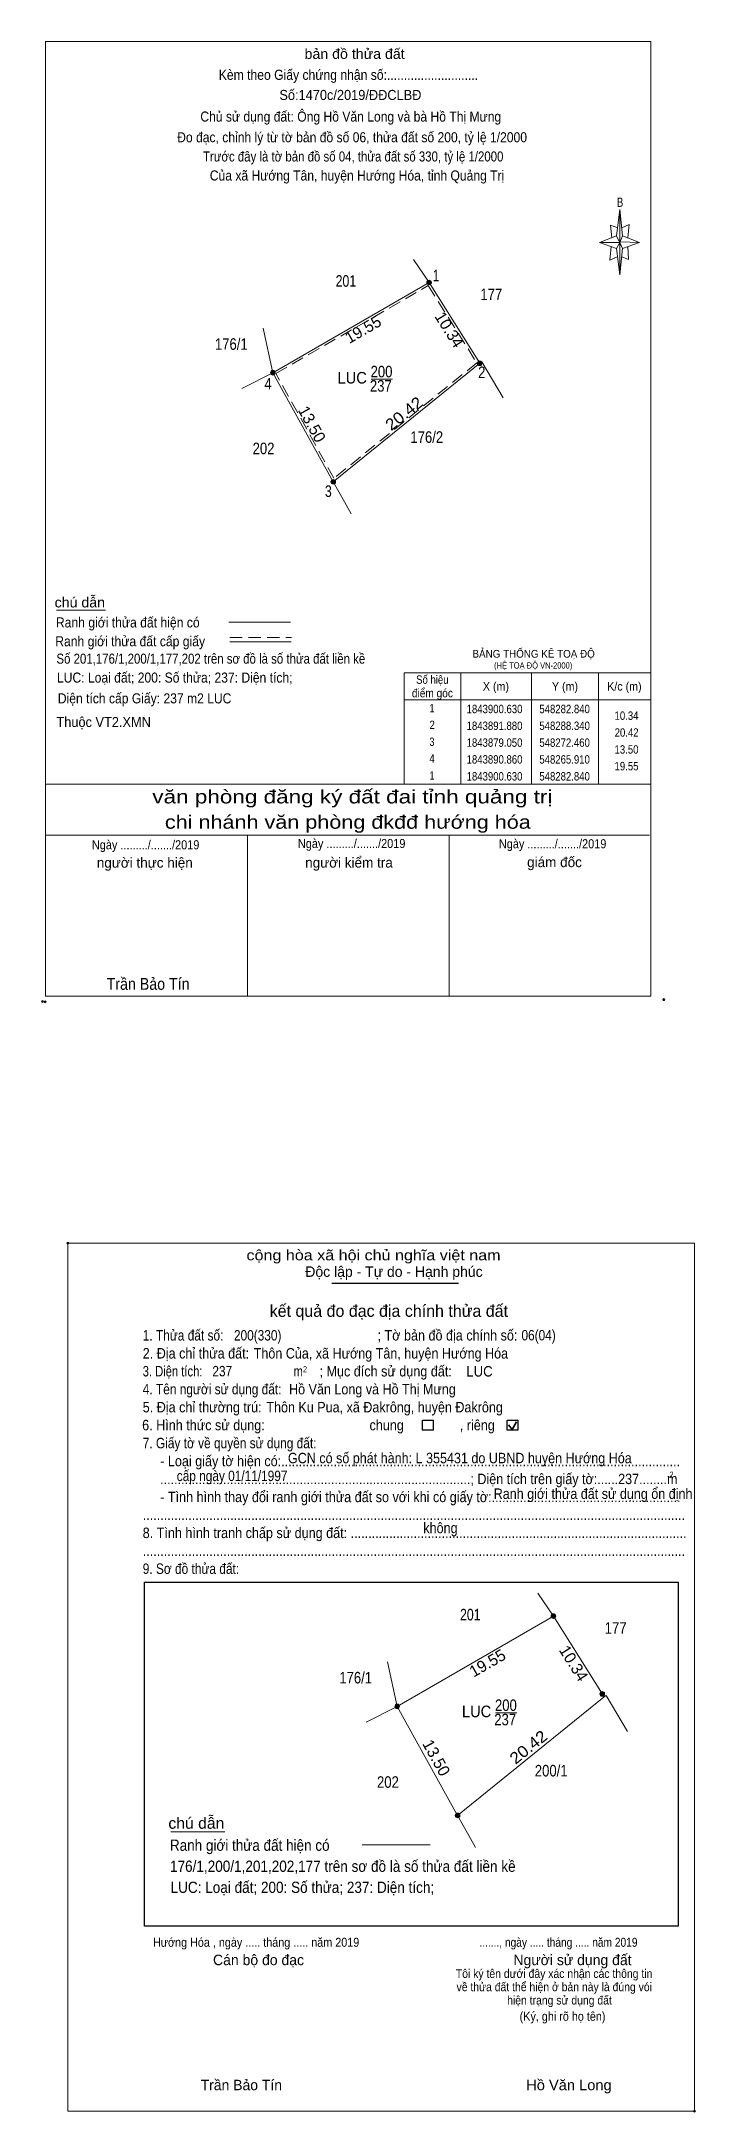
# Model space of a CAD drawing. Header units: metres. Extents: x 548238 to 548701, y 1843866 to 1844350.
# Drawn here: x 548629.9 to 548700.8, y 1844125.8 to 1844350 of the extents above; entities that cross this region are included whole.
import ezdxf
from ezdxf.enums import TextEntityAlignment as Align

# ---------------------------------------------------------------- set-up
doc = ezdxf.new("R2010")
doc.units = ezdxf.units.M
doc.header["$LTSCALE"] = 0.45
doc.header["$PDMODE"] = 32
doc.header["$PDSIZE"] = 0.225
doc.linetypes.add('MEDIUM_DASHED', pattern=[4.5, 3, -1.5])
for name, color, linetype, lineweight in [('10', 7, 'Continuous', 13), ('13', 7, 'Continuous', 13), ('3', 7, 'Continuous', 13), ('5', 7, 'Continuous', 13), ('63', 7, 'Continuous', 13)]:
    doc.layers.add(name, color=color, linetype=linetype, lineweight=lineweight)

msp = doc.modelspace()

# ---------------------------------------------------------------- texts
at = {"layer": '13'}
for s, width, p in [('201', 0.8, (548662.89, 1844323.46)), ('177', 0.85, (548678.645, 1844322.01)), ('176/1', 0.85, (548650.47, 1844316.63)), ('LUC', 0.95, (548663.575, 1844312.98)), ('200', 0.85, (548666.75, 1844313.65)), ('237', 0.85, (548666.675, 1844312.1)), ('176/2', 0.85, (548671.655, 1844306.56)), ('202', 0.85, (548653.965, 1844305.33)), ('201', 0.8, (548676.37, 1844179.07)), ('177', 0.85, (548692.125, 1844177.62)), ('176/1', 0.85, (548663.95, 1844172.24)), ('200', 0.85, (548680.23, 1844169.26)), ('LUC', 0.95, (548677.055, 1844168.59)), ('237', 0.85, (548680.155, 1844167.71)), ('200/1', 0.85, (548685.14, 1844162.17)), ('202', 0.85, (548667.445, 1844160.94))]:
    msp.add_text(s, height=1.25, dxfattribs=dict(at, width=width)).set_placement(p, align=Align.CENTER)
at = {"layer": '3'}
for s, height, width, p in [('bản đồ thửa đất', 1.094, 1.05, (548663.835, 1844348.13)), ('Kèm theo Giấy chứng nhận số:...........................', 1.094, 0.9, (548663.165, 1844345.86)), ('Số:1470c/2019/ĐĐCLBĐ', 1.09, 0.95, (548663.38, 1844343.68)), ('Chủ sử dụng đất: Ông Hồ Văn Long và bà Hồ Thị Mưng', 1.09, 0.9, (548663.415, 1844341.34)), ('Đo đạc, chỉnh lý từ tờ bản đồ số 06, thửa đất số 200, tỷ lệ 1/2000 ', 1.09, 0.9, (548663.745, 1844339.1)), ('Trước đây là tờ bản đồ số 04, thửa đất số 330, tỷ lệ 1/2000 ', 1.09, 0.85, (548663.855, 1844337.02)), ('Của xã Hướng Tân, huyện Hướng Hóa, tỉnh Quảng Trị', 1.09, 0.9, (548664.1, 1844334.96)), ('B', 1.004, 0.75, (548692.61, 1844332.11)), ('văn phòng đăng ký đất đai tỉnh quảng trị', 1.458, 1.25, (548663.59, 1844267.52)), ('chi nhánh văn phòng đkđđ hướng hóa', 1.458, 1.2, (548663.1, 1844264.78)), ('Ngày ........./......./2019', 0.9841, 0.9, (548641.185, 1844262.55)), ('Ngày ........./......./2019', 0.9841, 0.9, (548663.515, 1844262.69)), ('Ngày ........./......./2019', 0.9841, 0.9, (548685.295, 1844262.66)), ('Trần Bảo Tín', 1.28, 0.9, (548641.455, 1844247.34)), ('Tôi ký tên dưới đây xác nhận các thông tin', 0.9368, 0.9, (548685.455, 1844140.36)), ('về thửa đất thể hiện ở bản này là đúng vói', 0.9368, 0.9, (548685.47, 1844138.92)), ('hiện trạng sử dụng đất', 0.9368, 0.9, (548686.04, 1844137.48))]:
    msp.add_text(s, height=height, dxfattribs=dict(at, width=width)).set_placement(p, align=Align.CENTER)
for s, height, width, p in [('chú dẫn', 1.094, 1.05, (548631.32, 1844288.74)), ('Ranh giới thửa đất hiện có ', 1.094, 0.9, (548631.46, 1844286.57)), ('Ranh giới thửa đất cấp giấy', 1.094, 0.9, (548631.39, 1844284.53)), ('BẢNG THỐNG KÊ TOẠ ĐỘ ', 0.8383, 0.95, (548676.61, 1844283.3)), ('Số 201,176/1,200/1,177,202 trên sơ đồ là số thửa đất liền kề', 1.09, 0.85, (548631.52, 1844282.65)), ('(HỆ TOẠ ĐỘ VN-2000)', 0.6779, 0.9, (548678.95, 1844282.12)), ('LUC: Loại đất; 200: Số thửa; 237: Diện tích;', 1.09, 0.9, (548631.58, 1844280.6)), ('Diện tích cấp Giấy: 237 m2 LUC', 1.09, 0.9, (548631.67, 1844278.35)), ('Thuộc VT2.XMN', 1.09, 0.95, (548631.52, 1844275.79)), ('cộng hòa xã hội chủ nghĩa việt nam', 1.134, 1.15, (548652.12, 1844218.05)), ('1. Thửa đất số:', 1.134, 0.85, (548640.87, 1844209.37)), ('200(330)', 1.13, 0.85, (548650.76, 1844209.37)), ('; Tờ bản đồ địa chính số:', 1.134, 0.9, (548666.32, 1844209.37)), ('06(04)', 1.13, 0.85, (548681.92, 1844209.38)), ('2. Địa chỉ thửa đất:', 1.134, 0.9, (548640.87, 1844207.42)), ('Thôn Của, xã Hướng Tân, huyện Hướng Hóa', 1.13, 0.9, (548652.9, 1844207.42)), ('3. Diện tích:', 1.134, 0.8, (548640.87, 1844205.48)), ('237', 1.13, 0.85, (548648.42, 1844205.49)), ('m', 1.134, 0.8, (548657.22, 1844205.48)), ('2', 0.6479, 0.8, (548658.24, 1844205.94)), ('; Mục đích sử dụng đất:', 1.134, 0.9, (548660.03, 1844205.48)), ('LUC', 1.13, 0.95, (548675.93, 1844205.47)), ('4. Tên người sử dụng đất:', 1.134, 0.85, (548640.87, 1844203.54)), ('Hồ Văn Long và Hồ Thị Mưng', 1.13, 0.9, (548656.73, 1844203.54)), ('5. Địa chỉ thường trú:', 1.134, 0.9, (548640.87, 1844201.59)), ('Thôn Ku Pua, xã Đakrông, huyện Đakrông', 1.13, 0.9, (548654.27, 1844201.59)), ('6. Hình thức sử dụng:', 1.134, 0.9, (548640.81, 1844199.65)), ('chung                , riêng', 1.134, 0.9, (548665.45, 1844199.65)), ('7. Giấy tờ về quyền sử dụng đất:', 1.134, 0.85, (548640.87, 1844197.7)), ('     - Loại giấy tờ hiện có:..................................................................................................................', 1.134, 0.9, (548640.87, 1844195.76)), ('GCN có số phát hành: L 355431 do UBND huyện Hướng Hóa', 1.13, 0.9, (548656.61, 1844196.08)), ('     .........................................................................................; Diện tích trên giấy tờ:......237........m', 1.13, 0.9, (548640.87, 1844193.82)), ('cấp ngày 01/11/1997', 1.13, 0.85, (548644.56, 1844194.15)), ('2', 0.6479, 0.8, (548697.96, 1844194.53)), ('     - Tình hình thay đổi ranh giới thửa đất so với khi có giấy tờ:......................................................', 1.134, 0.9, (548640.87, 1844191.87)), ('Ranh giới thửa đất sử dụng ổn định', 1.13, 0.9, (548678.91, 1844192.22)), ('8. Tình hình tranh chấp sử dụng đất: ................................................................................................', 1.134, 0.9, (548640.87, 1844187.98)), ('...........................................................................................................................................................', 1.134, 0.9, (548640.87, 1844189.93)), ('không', 1.134, 0.9, (548671.28, 1844188.51)), ('...........................................................................................................................................................', 1.134, 0.9, (548640.87, 1844186.04)), ('9. Sơ đồ thửa đất:', 1.134, 0.85, (548640.87, 1844184.1)), ('chú dẫn', 1.215, 1.05, (548643.65, 1844156.51)), ('Ranh giới thửa đất hiện có ', 1.215, 0.9, (548643.82, 1844154.12)), ('176/1,200/1,201,202,177 trên sơ đồ là số thửa đất liền kề', 1.22, 0.9, (548643.83, 1844151.84)), ('LUC: Loại đất; 200: Số thửa; 237: Diện tích;', 1.22, 0.9, (548643.89, 1844149.56)), ('Hướng Hóa , ngày ..... tháng ..... năm 2019', 0.972, 0.9, (548641.98, 1844143.73)), ('......., ngày ..... tháng ..... năm 2019', 0.972, 0.85, (548677.36, 1844143.73)), ('(Ký, ghi rõ họ tên)', 0.972, 0.9, (548681.72, 1844135.72)), ('Hồ Văn Long', 1.13, 1.05, (548682.43, 1844128.2))]:
    msp.add_text(s, height=height, dxfattribs=dict(at, width=width)).set_placement(p)
for s, height, p in [('người thực hiện', 1.094, (548641.095, 1844260.56)), ('người kiểm tra', 1.094, (548663.225, 1844260.57)), ('giám đốc', 1.094, (548685.5, 1844260.62)), ('kết quả đo đạc địa chính thửa đất', 1.296, (548667.545, 1844211.93)), ('.', 0.324, (548700.6697, 1844125.78))]:
    msp.add_text(s, height=height, dxfattribs=at).set_placement(p, align=Align.CENTER)
for s, height, p in [('Độc lập - Tự do - Hạnh phúc', 1.134, (548658.49, 1844216.26)), ('Cán bộ đo đạc', 1.134, (548648.49, 1844141.74)), ('Người sử dụng đất', 1.134, (548681.05, 1844141.74)), ('Trần Bảo Tín', 1.13, (548647.15, 1844128.2))]:
    msp.add_text(s, height=height, dxfattribs=at).set_placement(p)
at = {"layer": '63'}
for s, height, width, p in [(' 1', 1.25, 0.75, (548673, 1844324.05)), (' 4', 1.25, 0.85, (548654.85, 1844312.34)), (' 2', 1.25, 0.85, (548678.01, 1844313.57)), (' 3', 1.25, 0.8, (548661.36, 1844300.7)), ('20.42', 0.9112, 0.85, (548694.61, 1844274.74)), ('10.34', 0.9112, 0.85, (548694.6, 1844276.57)), ('13.50', 0.9112, 0.85, (548694.6, 1844272.91)), ('19.55', 0.9112, 0.85, (548694.6, 1844271.1))]:
    msp.add_text(s, height=height, dxfattribs=dict(at, width=width)).set_placement(p, align=Align.RIGHT)
for s, rotation, p in [('19.55', 29.988, (548665.0626, 1844318.2949)), ('10.34', 302.152, (548673.5638, 1844318.4826)), ('13.50', 299.013, (548658.6665, 1844308.2831)), ('19.55', 29.988, (548678.5426, 1844173.9049)), ('10.34', 302.152, (548687.0438, 1844174.0926)), ('13.50', 299.013, (548672.1465, 1844163.8931))]:
    msp.add_text(s, height=1.25, rotation=rotation, dxfattribs=at).set_placement(p, align=Align.CENTER)
at = {"layer": '63', "width": 1.1}
for p in [(548669.5872, 1844309.252), (548683.0672, 1844164.862)]:
    msp.add_text('20.42', height=1.25, rotation=38.936, dxfattribs=at).set_placement(p, align=Align.CENTER)
at = {"layer": '63'}
for s, width, p in [('điểm góc', 0.9, (548672.265, 1844279.01)), ('Số hiệu', 0.85, (548672.26, 1844280.47)), ('X (m)', 0.95, (548679.15, 1844279.74)), ('Y (m)', 0.95, (548686.635, 1844279.74)), ('K/c (m)', 0.95, (548693.075, 1844279.74)), (' 1', 0.75, (548672.095, 1844277.39)), ('1843900.630', 0.85, (548679, 1844277.29)), ('548282.840', 0.85, (548686.595, 1844277.29)), (' 2', 0.85, (548672.095, 1844275.57)), ('1843891.880', 0.85, (548679, 1844275.47)), ('548288.340', 0.85, (548686.595, 1844275.47)), (' 3', 0.8, (548672.08, 1844273.74)), ('1843879.050', 0.85, (548679, 1844273.65)), ('548272.460', 0.85, (548686.595, 1844273.65)), (' 4', 0.85, (548672.085, 1844271.93)), (' 1', 0.75, (548672.095, 1844270.1)), ('1843890.860', 0.85, (548679, 1844271.83)), ('1843900.630', 0.85, (548679, 1844270)), ('548265.910', 0.85, (548686.595, 1844271.83)), ('548282.840', 0.85, (548686.595, 1844270))]:
    msp.add_text(s, height=0.9112, dxfattribs=dict(at, width=width)).set_placement(p, align=Align.CENTER)

# ---------------------------------------------------------------- hatches: boundary and pattern name
at = {"layer": '5'}
for points in [[(548672.15, 1844323.92, 1), (548671.65, 1844323.92, 1)], [(548655.22, 1844314.15, 1), (548654.72, 1844314.15, 1)], [(548677.65, 1844315.17, 1), (548677.15, 1844315.17, 1)], [(548661.77, 1844302.34, 1), (548661.27, 1844302.34, 1)], [(548685.63, 1844179.53, 1), (548685.13, 1844179.53, 1)], [(548668.7, 1844169.76, 1), (548668.2, 1844169.76, 1)], [(548690.92, 1844171.11, 1), (548690.42, 1844171.11, 1)], [(548675.25, 1844157.95, 1), (548674.75, 1844157.95, 1)]]:
    msp.add_hatch(color=256, dxfattribs=at).paths.add_polyline_path(points)

# ---------------------------------------------------------------- linework, layer by layer
at = {"layer": '10'}
for p, q in [((548671.9, 1844323.92), (548670.21, 1844326.4)), ((548671.9, 1844323.92), (548654.97, 1844314.15)), ((548654.97, 1844314.15), (548653.92, 1844318.98)), ((548654.97, 1844314.15), (548651.62, 1844312.45)), ((548661.52, 1844302.34), (548677.4, 1844315.17)), ((548679.94, 1844311.42), (548677.61, 1844315.34)), ((548662.73, 1844300.16), (548663.45, 1844298.86)), ((548685.38, 1844179.53), (548683.69, 1844182.01)), ((548685.38, 1844179.53), (548668.45, 1844169.76)), ((548668.45, 1844169.76), (548667.4, 1844174.59)), ((548675, 1844157.95), (548690.88, 1844170.78)), ((548693.42, 1844167.03), (548691.09, 1844170.95)), ((548668.45, 1844169.76), (548665.1, 1844168.06)), ((548676.21, 1844155.77), (548676.93, 1844154.47))]:
    msp.add_line(p, q, dxfattribs=at)
for points in [[(548671.9, 1844323.92), (548677.4, 1844315.17), (548677.61, 1844315.34)], [(548654.97, 1844314.15), (548661.52, 1844302.34), (548662.73, 1844300.16)], [(548685.38, 1844179.53), (548690.88, 1844170.78), (548691.09, 1844170.95)], [(548668.45, 1844169.76), (548675, 1844157.95), (548676.21, 1844155.77)]]:
    msp.add_lwpolyline(points, dxfattribs=at)
at = {"layer": '13'}
for p, q in [((548665.63, 1844313.46), (548667.95, 1844313.46)), ((548679.11, 1844169.07), (548681.43, 1844169.07))]:
    msp.add_line(p, q, dxfattribs=at)
at = {"layer": '3'}
for p, q in [((548692.21, 1844328.98), (548692.58, 1844331.81)), ((548692.21, 1844327.59), (548690.39, 1844328.24)), ((548692.87, 1844327.59), (548692.58, 1844324.75)), ((548692.87, 1844328.98), (548694.7, 1844328.24)), ((548693.45, 1844327.81), (548693.53, 1844326.42)), ((548693.53, 1844326.42), (548692.8, 1844326.71)), ((548631.54, 1844288.43), (548636.82, 1844288.43)), ((548650.2, 1844287.16), (548656.87, 1844287.16)), ((548650.31, 1844285.02), (548656.97, 1844285.02)), ((548630.34, 1844269.61), (548695.95, 1844269.61)), ((548630.34, 1844264.07), (548695.8, 1844264.07)), ((548630.34, 1844264.07), (548695.8, 1844264.07)), ((548630.34, 1844264.07), (548695.8, 1844264.07)), ((548652.21, 1844246.65), (548652.21, 1844264.07)), ((548674.08, 1844246.65), (548674.08, 1844264.07)), ((548643.9, 1844156.18), (548649.76, 1844156.18)), ((548664.64, 1844154.77), (548672.04, 1844154.77))]:
    msp.add_line(p, q, dxfattribs=at)
at = {"layer": '3', "linetype": 'MEDIUM_DASHED'}
msp.add_line((548650.31, 1844285.48), (548657.01, 1844285.48), dxfattribs=at)
at = {"layer": '3', "lineweight": 25}
for p, q in [((548661.36, 1844215.59), (548675.1, 1844215.59)), ((548641.08, 1844183.19), (548698.91, 1844183.19)), ((548698.91, 1844183.19), (548698.91, 1844145.97))]:
    msp.add_line(p, q, dxfattribs=at)
at = {"layer": '3', "lineweight": 35}
for p, q in [((548680.52, 1844200.24), (548680.91, 1844199.74)), ((548680.91, 1844199.74), (548681.38, 1844200.58))]:
    msp.add_line(p, q, dxfattribs=at)
at = {"layer": '3'}
for points in [[(548630.34, 1844350.02), (548695.95, 1844350.02), (548695.95, 1844246.65), (548630.34, 1844246.65)], [(548692.58, 1844331.81), (548692.87, 1844328.98), (548692.58, 1844328.24)], [(548692.58, 1844328.24), (548690.39, 1844328.24), (548692.21, 1844328.98), (548692.87, 1844327.59), (548694.7, 1844328.24), (548692.58, 1844328.32)], [(548692.58, 1844328.24), (548692.58, 1844324.75), (548692.21, 1844327.59)], [(548632.75, 1844219.9), (548700.68, 1844219.9), (548700.68, 1844125.94), (548632.75, 1844125.94)]]:
    msp.add_lwpolyline(points, close=True, dxfattribs=at)
for points in [[(548692.36, 1844329.85), (548691.56, 1844330.14), (548691.7, 1844328.75)], [(548692.8, 1844329.85), (548693.6, 1844330.21), (548693.45, 1844328.75)], [(548692.58, 1844328.24), (548692.21, 1844328.98), (548690.39, 1844328.24)], [(548691.63, 1844327.81), (548691.48, 1844326.35), (548692.28, 1844326.71)], [(548692.58, 1844328.24), (548692.87, 1844327.59), (548694.7, 1844328.24)], [(548695.95, 1844246.65), (548630.34, 1844246.65), (548630.34, 1844264.07)]]:
    msp.add_lwpolyline(points, dxfattribs=at)
at = {"layer": '3', "linetype": 'MEDIUM_DASHED'}
msp.add_lwpolyline([(548671.82, 1844323.58), (548677.07, 1844315.22), (548661.59, 1844302.72), (548655.31, 1844314.06)], close=True, dxfattribs=at)
at = {"layer": '3', "lineweight": 25}
for points in [[(548671.19, 1844200.74), (548672.36, 1844200.74), (548672.36, 1844199.65), (548671.19, 1844199.65)], [(548680.37, 1844200.74), (548681.54, 1844200.74), (548681.54, 1844199.65), (548680.37, 1844199.65)]]:
    msp.add_lwpolyline(points, close=True, dxfattribs=at)
msp.add_lwpolyline([(548698.91, 1844145.97), (548641.08, 1844145.97), (548641.08, 1844183.19)], dxfattribs=at)
at = {"layer": '3'}
for p in [(548630, 1844246.08), (548697.34, 1844246.28), (548630.29, 1844246.04), (548632.75, 1844219.9), (548700.68, 1844125.94)]:
    msp.add_point(p, dxfattribs=at)
at = {"layer": '5'}
for centre in [(548671.9, 1844323.92), (548654.97, 1844314.15), (548677.4, 1844315.17), (548661.52, 1844302.34), (548685.38, 1844179.53), (548668.45, 1844169.76), (548690.67, 1844171.11), (548675, 1844157.95)]:
    msp.add_circle(centre, 0.25, dxfattribs=at)
at = {"layer": '63'}
for p, q in [((548675.33, 1844281.65), (548675.33, 1844269.61)), ((548682.99, 1844281.65), (548682.99, 1844269.61)), ((548690.27, 1844281.65), (548690.27, 1844269.61)), ((548669.21, 1844278.73), (548695.95, 1844278.73))]:
    msp.add_line(p, q, dxfattribs=at)
msp.add_lwpolyline([(548669.21, 1844281.65), (548695.95, 1844281.65), (548695.95, 1844269.61), (548669.21, 1844269.61)], close=True, dxfattribs=at)

msp.set_redraw_order([(e.dxf.handle, doc.entitydb.next_handle()) for e in msp.query("TEXT MTEXT ATTDEF DIMENSION ARC_DIMENSION")])  # texts and dimensions are drawn at this point

doc.saveas('drawing.dxf')
